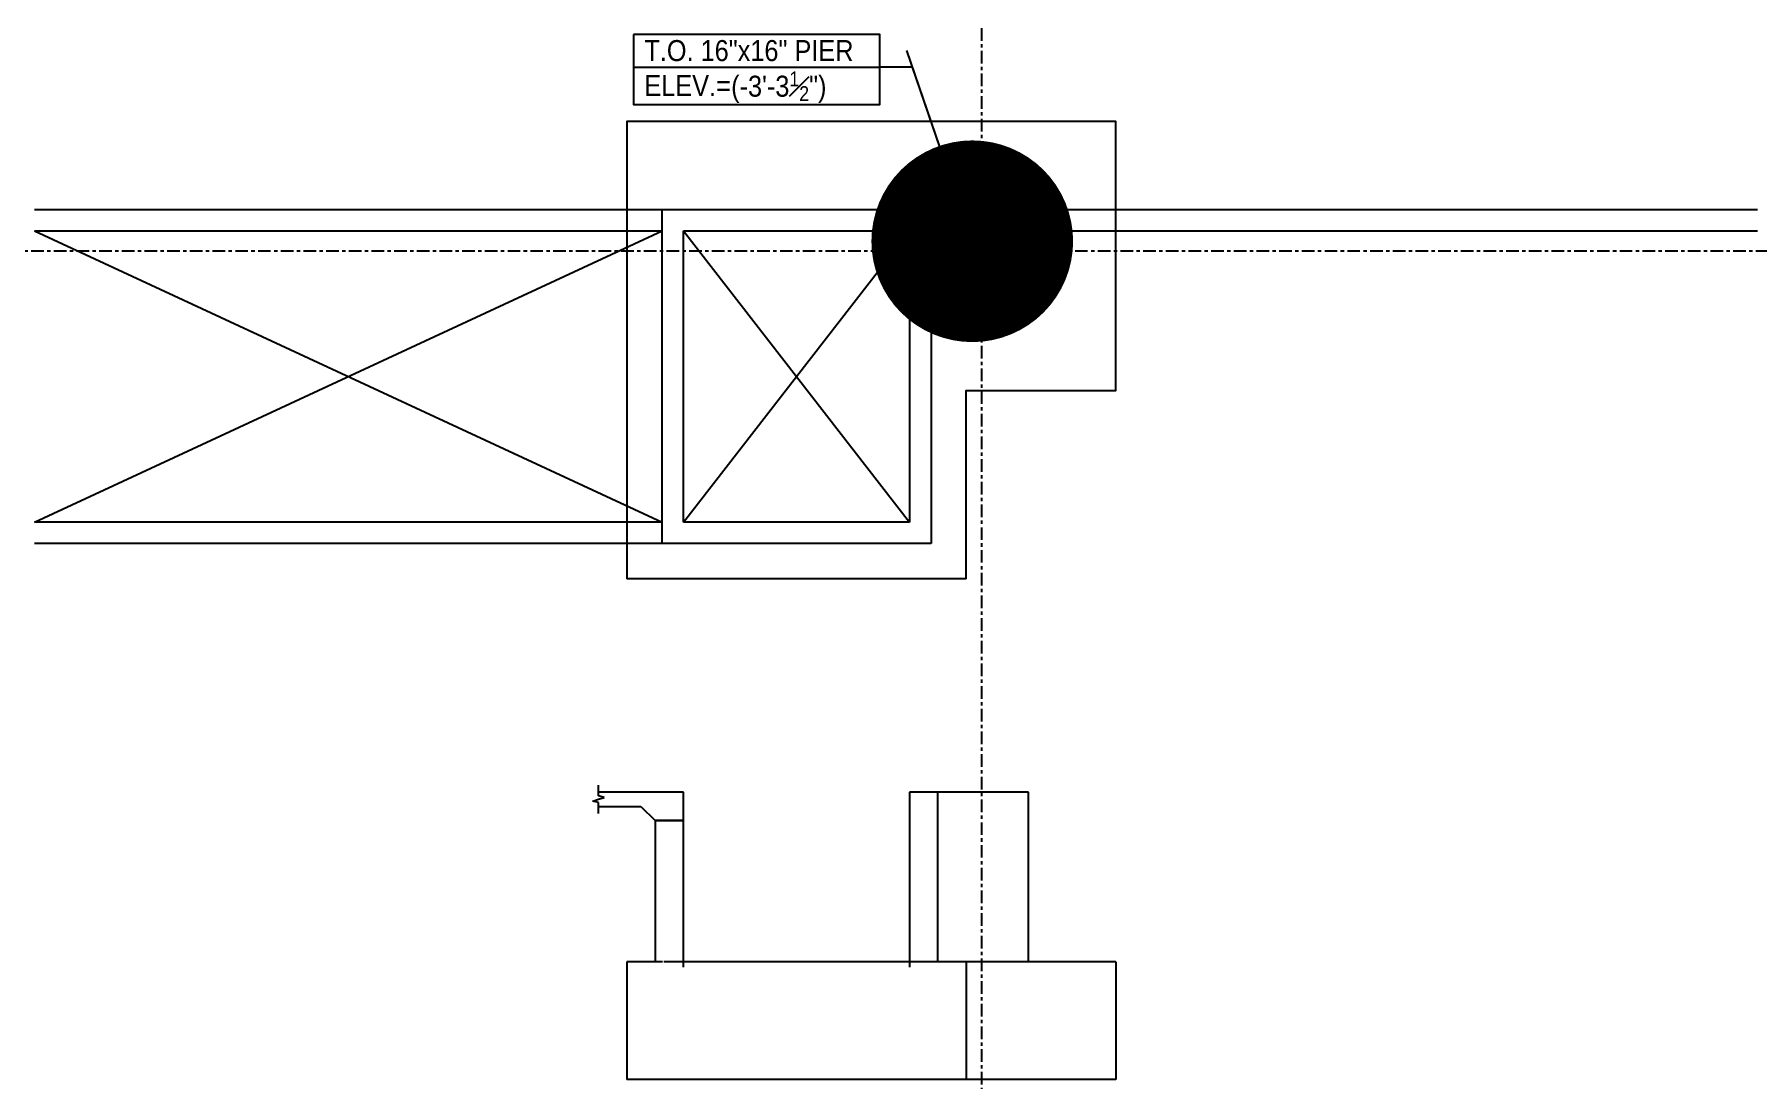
# Model space of a CAD drawing. Header units: metres. Extents: x 1804 to 1993, y 5558 to 5770.
# Drawn here: x 1823.3 to 1874.5, y 5680.9 to 5712 of the extents above; entities that cross this region are included whole.
import ezdxf

# ---------------------------------------------------------------- set-up
doc = ezdxf.new("R2010")
doc.units = ezdxf.units.M
doc.header["$LTSCALE"] = 0.5
doc.linetypes.add('CENTER2', pattern=[1.125, 0.75, -0.125, 0.125, -0.125])
doc.linetypes.add('HIDDEN', pattern=[0.375, 0.25, -0.125])
for name, color, linetype in [('concrete', 7, 'Continuous'), ('PC BM - BEAM CONT.', 1, 'Continuous'), ('PC BM - GROUT TUBE', 11, 'Continuous'), ('PC COL - COIL ROD', 11, 'Continuous'), ('SHT - CIP WALL', 1, 'Continuous'), ('SHT - CMU WALL', 1, 'Continuous'), ('SHT - CMU WALL HIDDEN', 1, 'HIDDEN'), ('SHT - GRID LINE', 8, 'CENTER2'), ('SHT - TAG FOOTING', 3, 'Continuous')]:
    doc.layers.add(name, color=color, linetype=linetype)
doc.styles.add('CMC-NARROW', font='FreeMono.otf', dxfattribs={"width": 0.9})
doc.dimstyles.new('CMC-NARROW', dxfattribs={"dimscale": 96, "dimtxt": 0.078125, "dimasz": 0.0625, "dimexe": 0.03125, "dimexo": 0.0625, "dimgap": 0.03125, "dimtad": 1, "dimdec": 4, "dimzin": 3, "dimdsep": 46, "dimlunit": 4, "dimtxsty": 'CMC-NARROW', "dimblk": 'ARCHTICK', "dimcen": 0, "dimclrd": 256, "dimclre": 256, "dimclrt": 256, "dimazin": 1, "dimtfac": 0.75, "dimtdec": 4, "dimtofl": 0, "dimtmove": 1, "dimatfit": 0, "dimfxl": 1, "dimtfillclr": 256, "dimfrac": 1, "dimtzin": 0, "dimlwd": -1, "dimlwe": -1, "dimarcsym": 0})

msp = doc.modelspace()

# ---------------------------------------------------------------- texts
at = {"layer": 'SHT - TAG FOOTING', "char_height": 0.625, "style": 'CMC-NARROW'}
for s, insert, attachment_point in [('T.O. {\\C6;16"x16"} PIER', (1841.397, 5711.785), 1), ('\\A1;{\\C6;(-3\'-3\\H0.7x;\\S1#2;\\H1.42857x;")}', (1843.978, 5710.382), 4), ('ELEV.= ', (1841.397, 5710.743), 1)]:
    msp.add_mtext(s, dxfattribs=dict(at, insert=insert, attachment_point=attachment_point))

# ---------------------------------------------------------------- blocks, each defined once
blk = doc.blocks.new('_ArchTick')
at = {"color": 0, "linetype": 'ByBlock', "const_width": 0.15}
blk.add_lwpolyline([(-0.5, -0.5), (0.5, 0.5)], dxfattribs=at)

# ---------------------------------------------------------------- linework, layer by layer
at = {"layer": 'concrete'}
for p, q in [((1841.922, 5696.808), (1841.922, 5706.745)), ((1841.922, 5706.745), (1852.823, 5706.745)), ((1852.823, 5703.943), (1852.823, 5706.745)), ((1842.558, 5697.443), (1842.558, 5706.11)), ((1842.558, 5706.11), (1849.287, 5706.11)), ((1849.287, 5706.11), (1849.287, 5697.443)), ((1849.922, 5703.943), (1849.922, 5696.808)), ((1849.922, 5703.943), (1852.823, 5703.943)), ((1849.287, 5697.443), (1842.558, 5697.443)), ((1849.922, 5696.808), (1841.922, 5696.808)), ((1850.967, 5695.763), (1840.875, 5695.763)), ((1840.036, 5689.412), (1840.036, 5689.622)), ((1840.036, 5689.303), (1840.036, 5689.412)), ((1842.558, 5689.412), (1840.036, 5689.412)), ((1840.202, 5689.258), (1840.036, 5689.303)), ((1842.558, 5689.412), (1841.295, 5689.412)), ((1842.558, 5688.991), (1842.558, 5689.412)), ((1842.558, 5688.571), (1842.558, 5689.412)), ((1849.287, 5689.412), (1849.287, 5684.209)), ((1852.823, 5689.412), (1849.287, 5689.412)), ((1850.126, 5684.366), (1850.126, 5689.412)), ((1852.823, 5684.366), (1852.823, 5689.412)), ((1839.868, 5689.149), (1840.036, 5689.202)), ((1840.036, 5689.104), (1839.868, 5689.149)), ((1840.036, 5689.202), (1840.202, 5689.258)), ((1840.036, 5688.991), (1840.036, 5689.104)), ((1840.036, 5688.781), (1840.036, 5688.991)), ((1840.036, 5688.991), (1841.295, 5688.991)), ((1841.295, 5688.991), (1841.716, 5688.571)), ((1842.558, 5688.571), (1841.716, 5688.571)), ((1841.716, 5688.571), (1841.716, 5684.366)), ((1841.716, 5688.571), (1842.558, 5688.571)), ((1842.558, 5684.209), (1842.558, 5688.571)), ((1841.935, 5684.366), (1840.875, 5684.366)), ((1840.875, 5684.366), (1840.875, 5680.866)), ((1855.422, 5684.366), (1841.974, 5684.366)), ((1850.967, 5684.366), (1850.967, 5680.866)), ((1855.422, 5684.366), (1855.422, 5680.866)), ((1855.422, 5680.866), (1840.875, 5680.866))]:
    msp.add_line(p, q, dxfattribs=at)
msp.add_lwpolyline([(1850.967, 5695.763), (1850.967, 5701.36), (1855.422, 5701.36), (1855.422, 5709.36), (1840.875, 5709.36), (1840.875, 5695.763)], dxfattribs=at)
at = {"layer": 'PC BM - BEAM CONT.'}
for p, q in [((1823.256, 5697.443), (1841.922, 5706.11)), ((1823.256, 5706.11), (1841.922, 5697.443)), ((1842.558, 5697.443), (1849.287, 5706.11)), ((1842.558, 5706.11), (1849.287, 5697.443))]:
    msp.add_line(p, q, dxfattribs=at)
at = {"layer": 'PC BM - GROUT TUBE'}
msp.add_circle((1851.422, 5705.36), 0.125, dxfattribs=at)
at = {"layer": 'PC COL - COIL ROD', "const_width": 0.0313}
msp.add_lwpolyline([(1851.422, 5705.344, 1), (1851.422, 5705.376, 1)], format="xyb", close=True, dxfattribs=at)
at = {"layer": 'SHT - CIP WALL'}
for p, q in [((1841.922, 5697.443), (1823.256, 5697.443)), ((1841.922, 5696.808), (1823.256, 5696.808))]:
    msp.add_line(p, q, dxfattribs=at)
at = {"layer": 'SHT - CMU WALL'}
for p, q in [((1823.256, 5706.745), (1841.922, 5706.745)), ((1852.256, 5706.745), (1874.506, 5706.745)), ((1823.256, 5706.11), (1841.922, 5706.11)), ((1852.256, 5706.11), (1874.506, 5706.11))]:
    msp.add_line(p, q, dxfattribs=at)
at = {"layer": 'SHT - CMU WALL HIDDEN'}
msp.add_lwpolyline([(1850.756, 5704.693), (1852.089, 5704.693), (1852.089, 5706.027), (1850.756, 5706.027)], close=True, dxfattribs=at)
at = {"layer": 'SHT - GRID LINE'}
for p, q in [((1851.422, 5769.516), (1851.422, 5558.266)), ((1804.256, 5705.516), (1992.672, 5705.516))]:
    msp.add_line(p, q, dxfattribs=at)
at = {"layer": 'SHT - TAG FOOTING'}
msp.add_line((1841.069, 5710.98), (1848.403, 5710.98), dxfattribs=at)
msp.add_lwpolyline([(1841.069, 5711.952), (1841.069, 5709.869), (1848.403, 5709.869), (1848.403, 5711.952)], close=True, dxfattribs=at)

msp.set_redraw_order([(e.dxf.handle, doc.entitydb.next_handle()) for e in msp.query("TEXT MTEXT ATTDEF DIMENSION ARC_DIMENSION")])  # texts and dimensions are drawn at this point

# ---------------------------------------------------------------- leaders
at = {"layer": 'SHT - TAG FOOTING'}
msp.add_leader([(1851.149, 5705.801), (1849.375, 5710.98), (1848.403, 5710.98)], dimstyle='CMC-NARROW', override={"dimgap": 0.03125, "dimtad": 0, "dimldrblk": 'Dot'}, dxfattribs=at)

doc.saveas('drawing.dxf')
